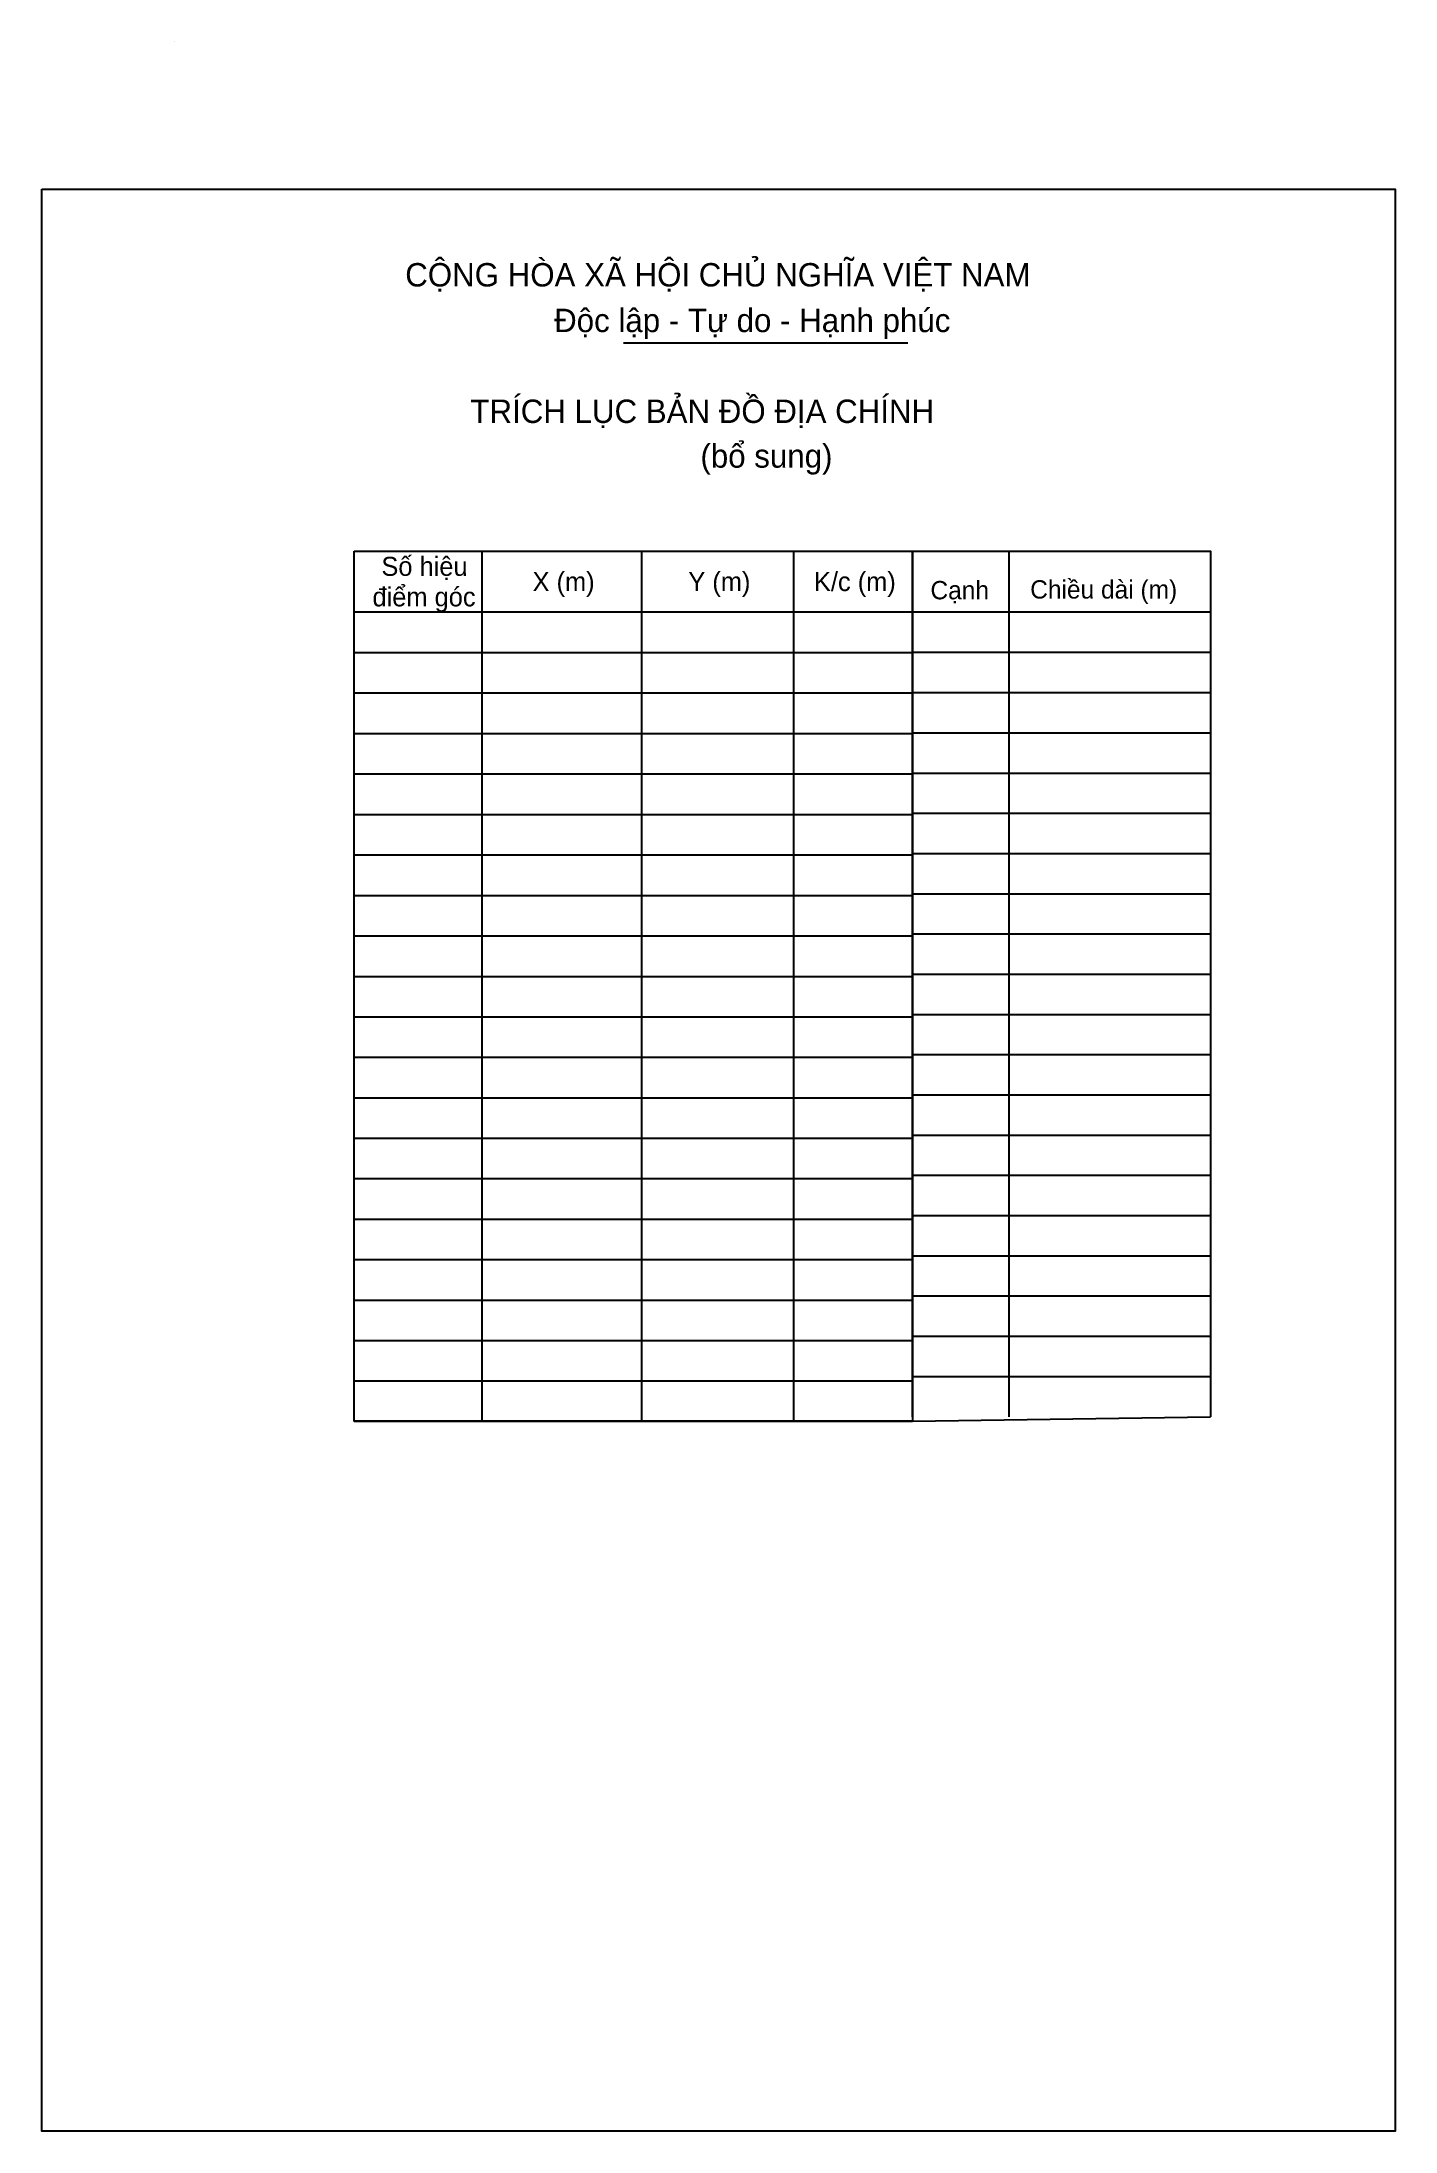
# Model space of a CAD drawing. Extents: x 548974 to 549319, y 1838385 to 1838519.
# Drawn here: x 548974.1 to 549046.8, y 1838406.6 to 1838518.8 of the extents above; entities that cross this region are included whole.
import ezdxf

# ---------------------------------------------------------------- set-up
doc = ezdxf.new("R2010")
doc.units = 0
for name, color, linetype in [('Level 1', 7, 'Continuous'), ('Level 13', 7, 'Continuous'), ('Level 3', 7, 'Continuous'), ('Level 63', 7, 'Continuous')]:
    doc.layers.add(name, color=color, linetype=linetype)

msp = doc.modelspace()

# ---------------------------------------------------------------- texts
at = {"layer": 'Level 1'}
for s, height, p in [('CỘNG HÒA XÃ HỘI CHỦ NGHĨA VIỆT NAM', 1.2561, (548993.59, 1838505.69)), ('Độc lập - Tự do - Hạnh phúc', 1.2561, (549001.59, 1838503.24)), ('TRÍCH LỤC BẢN ĐỒ ĐỊA CHÍNH', 1.2561, (548997.09, 1838498.36)), ('(bổ sung)', 1.256, (549009.45, 1838495.96)), ('Chiều dài (m)', 0.9839, (549027.17, 1838488.93)), ('Cạnh', 0.984, (549021.81, 1838488.89))]:
    msp.add_text(s, height=height, dxfattribs=at).set_placement(p)
at = {"layer": 'Level 63'}
for s, p in [('Số hiệu', (548992.31, 1838490.15)), ('X (m)', (549000.43, 1838489.33)), ('Y (m)', (549008.8, 1838489.33)), ('K/c (m)', (549015.55, 1838489.33)), ('điểm góc', (548991.83, 1838488.51))]:
    msp.add_text(s, height=1.021, dxfattribs=at).set_placement(p)

# ---------------------------------------------------------------- linework, layer by layer
at = {"layer": 'Level 1'}
for p, q in [((548981.2, 1838518.83), (548981.2, 1838518.83)), ((549005.31, 1838502.66), (549020.6, 1838502.66)), ((549026.02, 1838491.47), (549026.02, 1838444.99)), ((549020.84, 1838488.21), (549036.86, 1838488.21)), ((549020.84, 1838486.05), (549036.86, 1838486.05)), ((549020.84, 1838483.88), (549036.86, 1838483.88)), ((549020.84, 1838481.72), (549036.86, 1838481.72)), ((549020.84, 1838479.56), (549036.86, 1838479.56)), ((549020.84, 1838477.4), (549036.86, 1838477.4)), ((549020.84, 1838475.24), (549036.86, 1838475.24)), ((549020.84, 1838473.08), (549036.86, 1838473.08)), ((549020.84, 1838470.92), (549036.86, 1838470.92)), ((549020.84, 1838468.76), (549036.86, 1838468.76)), ((549020.84, 1838466.6), (549036.86, 1838466.6)), ((549020.84, 1838464.44), (549036.86, 1838464.44)), ((549020.84, 1838462.28), (549036.86, 1838462.28)), ((549020.84, 1838460.12), (549036.86, 1838460.12)), ((549020.84, 1838457.96), (549036.86, 1838457.96)), ((549020.84, 1838455.8), (549036.86, 1838455.8)), ((549020.84, 1838453.64), (549036.86, 1838453.64)), ((549020.84, 1838451.48), (549036.86, 1838451.48)), ((549020.84, 1838449.31), (549036.86, 1838449.31)), ((549020.84, 1838447.15), (549036.86, 1838447.15)), ((549020.84, 1838444.76), (549036.86, 1838444.99))]:
    msp.add_line(p, q, dxfattribs=at)
msp.add_lwpolyline([(549020.84, 1838444.99), (549020.84, 1838491.47), (549036.86, 1838491.47), (549036.86, 1838444.99)], dxfattribs=at)
at = {"layer": 'Level 13'}
msp.add_lwpolyline([(548974.06, 1838510.91), (549046.78, 1838510.91), (549046.78, 1838406.62), (548974.06, 1838406.62)], close=True, dxfattribs=at)
at = {"layer": 'Level 3'}
msp.add_line((548981.2, 1838518.83), (548981.2, 1838518.83), dxfattribs=at)
at = {"layer": 'Level 63'}
for p, q in [((548997.71, 1838491.47), (548997.71, 1838444.76)), ((549006.29, 1838491.47), (549006.29, 1838444.76)), ((549014.46, 1838491.47), (549014.46, 1838444.76)), ((548990.85, 1838488.21), (549020.84, 1838488.21)), ((548990.85, 1838486.03), (549020.84, 1838486.03)), ((548990.85, 1838483.86), (549020.84, 1838483.86)), ((548990.85, 1838481.69), (549020.84, 1838481.69)), ((548990.85, 1838479.51), (549020.84, 1838479.51)), ((548990.85, 1838477.34), (549020.84, 1838477.34)), ((548990.85, 1838475.16), (549020.84, 1838475.16)), ((548990.85, 1838472.99), (549020.84, 1838472.99)), ((548990.85, 1838470.82), (549020.84, 1838470.82)), ((548990.85, 1838468.64), (549020.84, 1838468.64)), ((548990.85, 1838466.47), (549020.84, 1838466.47)), ((548990.85, 1838464.3), (549020.84, 1838464.3)), ((548990.85, 1838462.12), (549020.84, 1838462.12)), ((548990.85, 1838459.95), (549020.84, 1838459.95)), ((548990.85, 1838457.78), (549020.84, 1838457.78)), ((548990.85, 1838455.6), (549020.84, 1838455.6)), ((548990.85, 1838453.43), (549020.84, 1838453.43)), ((548990.85, 1838451.25), (549020.84, 1838451.25)), ((548990.85, 1838449.08), (549020.84, 1838449.08)), ((548990.85, 1838446.92), (549020.84, 1838446.92)), ((548990.85, 1838444.76), (549020.84, 1838444.76))]:
    msp.add_line(p, q, dxfattribs=at)
msp.add_lwpolyline([(548990.85, 1838491.47), (549020.84, 1838491.47), (549020.84, 1838444.76), (548990.85, 1838444.76)], close=True, dxfattribs=at)

msp.set_redraw_order([(e.dxf.handle, doc.entitydb.next_handle()) for e in msp.query("TEXT MTEXT ATTDEF DIMENSION ARC_DIMENSION")])  # texts and dimensions are drawn at this point

doc.saveas('drawing.dxf')
